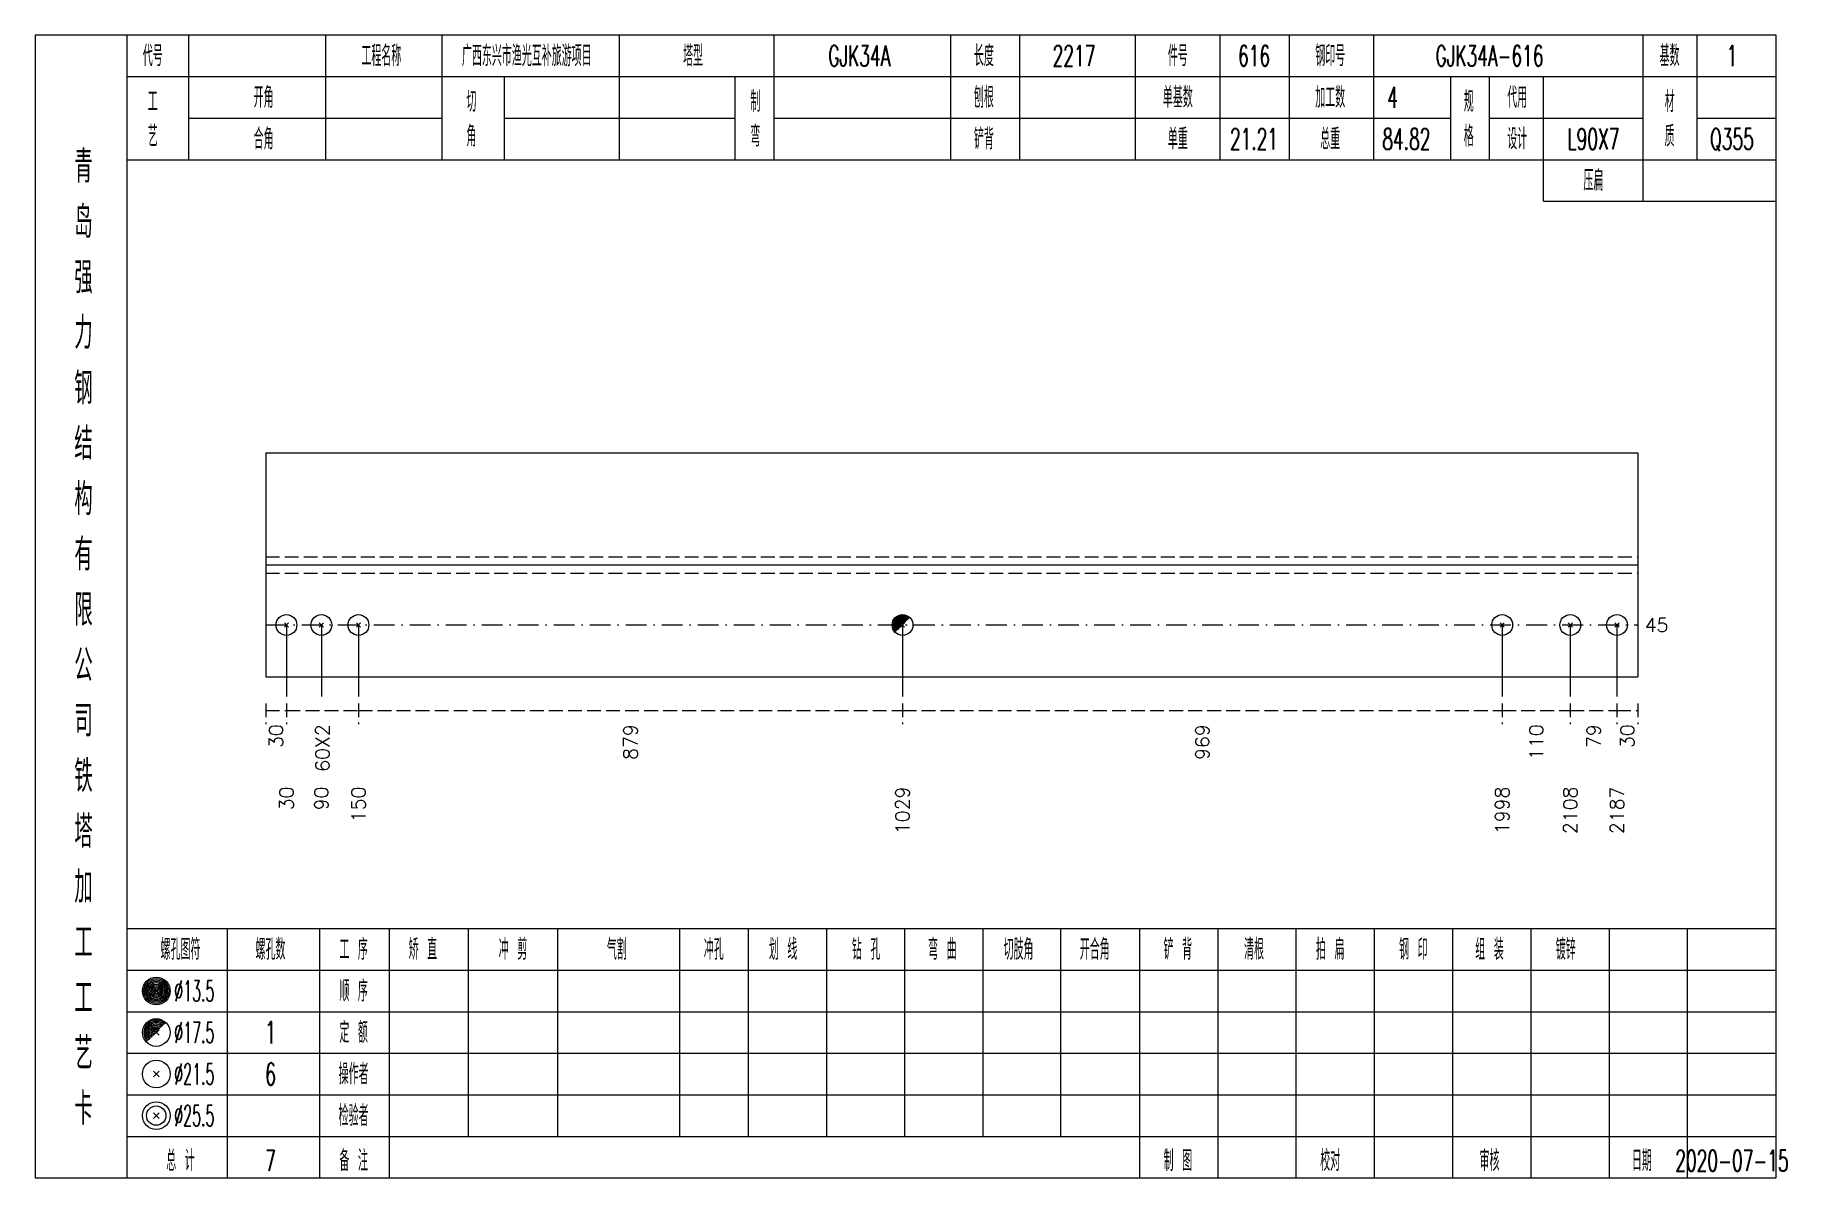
# Model space of a CAD drawing. Extents: x 0 to 2606, y -377 to 6479.
# Drawn here: x 1568.4 to 1821.3, y 3675 to 3840 of the extents above; entities that cross this region are included whole.
import ezdxf
from ezdxf.enums import TextEntityAlignment as Align

# ---------------------------------------------------------------- set-up
doc = ezdxf.new("R2010")
doc.units = 0
doc.header["$MEASUREMENT"] = 0
doc.linetypes.add('一点画线', pattern=[5.2, 3, -1, 0.2, -1])
doc.linetypes.add('虚线', pattern=[2.75, 2, -0.75])
doc.layers.get('0').update_dxf_attribs({"linetype": 'CONTINUOUS', "lineweight": 25})
doc.layers.add('1', color=7, linetype='CONTINUOUS', lineweight=25)
doc.layers.add('4', color=7, linetype='CONTINUOUS', lineweight=25)
doc.styles.get("Standard").update_dxf_attribs({"font": 'simplex.shx', "width": 0.7, "height": 3, "bigfont": 'gbhzfs.shx'})

msp = doc.modelspace()

# ---------------------------------------------------------------- texts
at = {"color": 7, "linetype": 'Continuous', "lineweight": 13}
msp.add_text('45', height=2, dxfattribs=at).set_placement((1800.8, 3754.83), align=Align.MIDDLE_LEFT)
at = {"color": 8, "linetype": 'Continuous', "lineweight": 9}
for s, p in [('30', (1603.2, 3740.5)), ('60X2', (1609.9, 3740.5)), ('879', (1654.37, 3740.5)), ('969', (1736.94, 3740.5)), ('110', (1785.15, 3740.5)), ('79', (1793.43, 3740.5)), ('30', (1798.3, 3740.5))]:
    msp.add_text(s, height=2, rotation=90, dxfattribs=at).set_placement(p, align=Align.MIDDLE_RIGHT)
at = {"layer": '1', "color": 7, "linetype": 'Continuous', "lineweight": 13}
for s, p in [('30', (1604.7, 3731.5)), ('90', (1609.74, 3731.5)), ('150', (1615.1, 3731.5)), ('1029', (1693.65, 3731.5)), ('1998', (1780.23, 3731.5)), ('2108', (1790.06, 3731.5)), ('2187', (1796.8, 3731.5))]:
    msp.add_text(s, height=2, rotation=90, dxfattribs=at).set_placement(p, align=Align.MIDDLE_RIGHT)
at = {"layer": '4', "color": 1, "linetype": 'Continuous', "lineweight": 13}
for s, height, width, p in [('代号', 3, 0.6, (1585.4, 3837)), ('工程名称', 3, 0.6, (1618.4, 3837)), ('广西东兴市渔光互补旅游项目', 3, 0.6, (1639.4, 3837)), ('塔型', 3, 0.6, (1663.4, 3837)), ('GJK34A', 3, 0.6, (1687.4, 3837)), ('长度', 3, 0.6, (1705.4, 3837)), ('2217', 3, 0.6, (1718.4, 3837)), ('件号', 3, 0.6, (1733.4, 3837)), ('616', 3, 0.6, (1744.4, 3837)), ('钢印号', 3, 0.6, (1755.4, 3837)), ('GJK34A-616', 3, 0.6, (1778.4, 3837)), ('基数', 3, 0.6, (1804.4, 3837)), ('1', 3, 0.6, (1813.4, 3837)), ('开角', 3, 0.6, (1601.4, 3831)), ('制', 3, 0.6, (1672.4, 3830.4)), ('刨根', 3, 0.6, (1705.4, 3831)), ('单基数', 3, 0.6, (1733.4, 3831)), ('加工数', 3, 0.6, (1755.4, 3831)), ('4', 3, 0.6, (1764.4, 3831)), ('规', 3, 0.6, (1775.4, 3830.4)), ('代用', 3, 0.6, (1782.4, 3831)), ('材', 3, 0.6, (1804.4, 3830.4)), ('工', 3, 0.6, (1585.4, 3830.4)), ('切', 3, 0.6, (1631.4, 3830.4)), ('艺', 3, 0.6, (1585.4, 3825.4)), ('角', 3, 0.6, (1631.4, 3825.4)), ('弯', 3, 0.6, (1672.4, 3825.4)), ('格', 3, 0.6, (1775.4, 3825.4)), ('质', 3, 0.6, (1804.4, 3825.4)), ('合角', 3, 0.6, (1601.4, 3825)), ('铲背', 3, 0.6, (1705.4, 3825)), ('单重', 3, 0.6, (1733.4, 3825)), ('21.21', 3, 0.6, (1744.4, 3825)), ('总重', 3, 0.6, (1755.4, 3825)), ('84.82', 3, 0.6, (1766.4, 3825)), ('设计', 3, 0.6, (1782.4, 3825)), ('L90X7', 3, 0.6, (1793.4, 3825)), ('Q355', 3, 0.6, (1813.4, 3825)), ('青', 4.6, 0.8, (1575.4, 3821)), ('压扁', 3, 0.6, (1793.4, 3819)), ('岛', 4.6, 0.8, (1575.4, 3813)), ('强', 4.6, 0.8, (1575.4, 3805)), ('力', 4.6, 0.8, (1575.4, 3797)), ('钢', 4.6, 0.8, (1575.4, 3789)), ('结', 4.6, 0.8, (1575.4, 3781)), ('构', 4.6, 0.8, (1575.4, 3773)), ('有', 4.6, 0.8, (1575.4, 3765)), ('限', 4.6, 0.8, (1575.4, 3757)), ('公', 4.6, 0.8, (1575.4, 3749)), ('司', 4.6, 0.8, (1575.4, 3741)), ('铁', 4.6, 0.8, (1575.4, 3733)), ('塔', 4.6, 0.8, (1575.4, 3725)), ('加', 4.6, 0.8, (1575.4, 3717)), ('工', 4.6, 0.8, (1575.4, 3709)), ('螺孔图符', 3, 0.6, (1589.4, 3708)), ('螺孔数', 3, 0.6, (1602.4, 3708)), ('工 序', 3, 0.6, (1614.4, 3708)), ('矫 直', 3, 0.6, (1624.4, 3708)), ('冲 剪', 3, 0.6, (1637.4, 3708)), ('气割', 3, 0.6, (1652.4, 3708)), ('冲孔', 3, 0.6, (1666.4, 3708)), ('划 线', 3, 0.6, (1676.4, 3708)), ('钻 孔', 3, 0.6, (1688.4, 3708)), ('弯 曲', 3, 0.6, (1699.4, 3708)), ('切肢角', 3, 0.6, (1710.4, 3708)), ('开合角', 3, 0.6, (1721.4, 3708)), ('铲 背', 3, 0.6, (1733.4, 3708)), ('清根', 3, 0.6, (1744.4, 3708)), ('拍 扁', 3, 0.6, (1755.4, 3708)), ('钢 印', 3, 0.6, (1767.4, 3708)), ('组 装', 3, 0.6, (1778.4, 3708)), ('镀锌', 3, 0.6, (1789.4, 3708)), ('工', 4.6, 0.8, (1575.4, 3701)), ('%%C13.5', 3, 0.5, (1591.4, 3702)), ('顺 序', 3, 0.6, (1614.4, 3702)), ('艺', 4.6, 0.8, (1575.4, 3693)), ('%%C17.5', 3, 0.5, (1591.4, 3696)), ('1', 3.2, 0.6, (1602.4, 3696)), ('定 额', 3, 0.6, (1614.4, 3696)), ('%%C21.5', 3, 0.5, (1591.4, 3690)), ('6', 3.2, 0.6, (1602.4, 3690)), ('操作者', 3, 0.6, (1614.4, 3690)), ('卡', 4.6, 0.8, (1575.4, 3685)), ('%%C25.5', 3, 0.5, (1591.4, 3684)), ('检验者', 3, 0.6, (1614.4, 3684)), ('总 计', 3, 0.6, (1589.4, 3677.5)), ('7', 3, 0.6, (1602.4, 3677.5)), ('备 注', 3, 0.6, (1614.4, 3677.5)), ('制 图', 3, 0.6, (1733.4, 3677.5)), ('校对', 3, 0.6, (1755.4, 3677.5)), ('审核', 3, 0.6, (1778.4, 3677.5)), ('日期', 3, 0.6, (1800.4, 3677.5)), ('2020-07-15', 3, 0.6, (1813.4, 3677.5))]:
    msp.add_text(s, height=height, dxfattribs=dict(at, width=width)).set_placement(p, align=Align.MIDDLE_CENTER)

# ---------------------------------------------------------------- linework, layer by layer
at = {"color": 7, "linetype": 'Continuous', "lineweight": 18}
for p, q in [((1601.7, 3779.67), (1601.7, 3747.33)), ((1601.7, 3779.67), (1799.8, 3779.67)), ((1799.8, 3779.67), (1799.8, 3747.33)), ((1601.7, 3763.5), (1799.8, 3763.5))]:
    msp.add_line(p, q, dxfattribs=at)
at = {"color": 1, "linetype": '虚线', "lineweight": 18}
for p, q in [((1601.7, 3764.67), (1799.8, 3764.67)), ((1601.7, 3762.33), (1799.8, 3762.33))]:
    msp.add_line(p, q, dxfattribs=at)
at = {"color": 3, "linetype": '一点画线', "lineweight": 13}
msp.add_line((1601.7, 3754.83), (1799.8, 3754.83), dxfattribs=at)
at = {"color": 7, "linetype": 'Continuous', "lineweight": 13}
for p, q in [((1604.7, 3754.83), (1604.7, 3744.5)), ((1609.74, 3754.83), (1609.74, 3744.5)), ((1615.1, 3754.83), (1615.1, 3744.5)), ((1693.65, 3754.83), (1693.65, 3744.5)), ((1780.23, 3754.83), (1780.23, 3744.5)), ((1790.06, 3754.83), (1790.06, 3744.5)), ((1796.8, 3754.83), (1796.8, 3744.5))]:
    msp.add_line(p, q, dxfattribs=at)
at = {"color": 8, "linetype": '虚线', "lineweight": 9}
for p, q in [((1601.7, 3743.5), (1601.7, 3740.5)), ((1601.7, 3742.5), (1604.7, 3742.5)), ((1604.7, 3743.5), (1604.7, 3740.5)), ((1604.7, 3743.5), (1604.7, 3740.5)), ((1604.7, 3742.5), (1615.1, 3742.5)), ((1615.1, 3743.5), (1615.1, 3740.5)), ((1615.1, 3743.5), (1615.1, 3740.5)), ((1615.1, 3742.5), (1693.65, 3742.5)), ((1693.65, 3743.5), (1693.65, 3740.5)), ((1693.65, 3743.5), (1693.65, 3740.5)), ((1693.65, 3742.5), (1780.23, 3742.5)), ((1780.23, 3743.5), (1780.23, 3740.5)), ((1780.23, 3743.5), (1780.23, 3740.5)), ((1780.23, 3742.5), (1790.06, 3742.5)), ((1790.06, 3743.5), (1790.06, 3740.5)), ((1790.06, 3743.5), (1790.06, 3740.5)), ((1790.06, 3742.5), (1796.8, 3742.5)), ((1796.8, 3743.5), (1796.8, 3740.5)), ((1796.8, 3743.5), (1796.8, 3740.5)), ((1796.8, 3742.5), (1799.8, 3742.5)), ((1799.8, 3743.5), (1799.8, 3740.5))]:
    msp.add_line(p, q, dxfattribs=at)
at = {"layer": '1', "color": 7, "linetype": 'Continuous', "lineweight": 13}
for p, q in [((1604.4, 3754.53), (1605, 3755.13)), ((1605, 3754.53), (1604.4, 3755.13)), ((1609.44, 3754.53), (1610.04, 3755.13)), ((1610.04, 3754.53), (1609.44, 3755.13)), ((1614.8, 3754.53), (1615.4, 3755.13)), ((1615.4, 3754.53), (1614.8, 3755.13)), ((1779.93, 3754.53), (1780.53, 3755.13)), ((1780.53, 3754.53), (1779.93, 3755.13)), ((1789.76, 3754.53), (1790.36, 3755.13)), ((1790.36, 3754.53), (1789.76, 3755.13)), ((1796.5, 3754.53), (1797.1, 3755.13)), ((1797.1, 3754.53), (1796.5, 3755.13))]:
    msp.add_line(p, q, dxfattribs=at)
at = {"layer": '1', "color": 7, "linetype": 'Continuous', "lineweight": 0}
for p, q in [((1693.35, 3754.53), (1693.95, 3755.13)), ((1693.35, 3755.13), (1693.95, 3754.53))]:
    msp.add_line(p, q, dxfattribs=at)
at = {"layer": '1', "color": 7, "linetype": 'Continuous', "lineweight": 18}
msp.add_line((1601.7, 3747.33), (1799.8, 3747.33), dxfattribs=at)
at = {"layer": '1', "color": 7, "linetype": 'Continuous', "lineweight": 13}
for centre in [(1604.7, 3754.83), (1609.74, 3754.83), (1615.1, 3754.83), (1693.65, 3754.83), (1780.23, 3754.83), (1790.06, 3754.83), (1796.8, 3754.83)]:
    msp.add_circle(centre, 1.5, dxfattribs=at)
for radius in [1.35, 1.2, 1.05, 0.9, 0.75, 0.6, 0.45, 0.3, 0.15]:
    msp.add_arc((1693.65, 3754.83), radius, 45, 225, dxfattribs=at)
at = {"layer": '4', "color": 1, "linetype": 'Continuous', "lineweight": 18}
for p, q in [((1581.7, 3675), (1581.7, 3840)), ((1590.6, 3822), (1590.6, 3840)), ((1610.4, 3822), (1610.4, 3840)), ((1627.2, 3822), (1627.2, 3840)), ((1652.8, 3822), (1652.8, 3840)), ((1675.1, 3822), (1675.1, 3840)), ((1700.6, 3822), (1700.6, 3840)), ((1710.6, 3822), (1710.6, 3840)), ((1727.3, 3822), (1727.3, 3840)), ((1739.5, 3822), (1739.5, 3840)), ((1749.5, 3822), (1749.5, 3840)), ((1761.7, 3822), (1761.7, 3840)), ((1800.6, 3816), (1800.6, 3840)), ((1808.4, 3822), (1808.4, 3840)), ((1581.7, 3834), (1819.8, 3834)), ((1636.2, 3822), (1636.2, 3834)), ((1669.5, 3822), (1669.5, 3834)), ((1772.8, 3822), (1772.8, 3834)), ((1778.4, 3822), (1778.4, 3834)), ((1786.2, 3816), (1786.2, 3834)), ((1590.6, 3828), (1627.2, 3828)), ((1636.2, 3828), (1669.5, 3828)), ((1675.1, 3828), (1772.8, 3828)), ((1778.4, 3828), (1800.6, 3828)), ((1808.4, 3828), (1819.8, 3828)), ((1581.7, 3822), (1819.8, 3822)), ((1786.2, 3816), (1819.8, 3816)), ((1581.7, 3711), (1819.8, 3711)), ((1596.2, 3675), (1596.2, 3711)), ((1609.5, 3675), (1609.5, 3711)), ((1619.6, 3675), (1619.6, 3711)), ((1631, 3681), (1631, 3711)), ((1643.9, 3681), (1643.9, 3711)), ((1661.5, 3681), (1661.5, 3711)), ((1671.4, 3681), (1671.4, 3711)), ((1682.7, 3681), (1682.7, 3711)), ((1694, 3681), (1694, 3711)), ((1705.3, 3681), (1705.3, 3711)), ((1716.5, 3681), (1716.5, 3711)), ((1727.9, 3681), (1727.9, 3711)), ((1739.2, 3681), (1739.2, 3711)), ((1750.5, 3681), (1750.5, 3711)), ((1761.8, 3681), (1761.8, 3711)), ((1773.1, 3681), (1773.1, 3711)), ((1784.4, 3681), (1784.4, 3711)), ((1795.7, 3681), (1795.7, 3711)), ((1807, 3681), (1807, 3711)), ((1581.7, 3705), (1819.8, 3705)), ((1581.7, 3699), (1819.8, 3699)), ((1581.7, 3693), (1819.8, 3693)), ((1581.7, 3687), (1819.8, 3687)), ((1581.7, 3681), (1819.8, 3681)), ((1727.9, 3675), (1727.9, 3681)), ((1739.2, 3675), (1739.2, 3681)), ((1750.5, 3675), (1750.5, 3681)), ((1761.8, 3675), (1761.8, 3681)), ((1773.1, 3675), (1773.1, 3681)), ((1784.4, 3675), (1784.4, 3681)), ((1795.7, 3675), (1795.7, 3681)), ((1807, 3675), (1807, 3681))]:
    msp.add_line(p, q, dxfattribs=at)
at = {"layer": '4', "color": 7, "linetype": 'Continuous', "lineweight": 13}
for p, q in [((1585.7, 3701.8), (1586.1, 3702.2)), ((1586.1, 3701.8), (1585.7, 3702.2)), ((1585.5, 3689.6), (1586.3, 3690.4)), ((1586.3, 3689.6), (1585.5, 3690.4)), ((1585.5, 3683.6), (1586.3, 3684.4)), ((1586.3, 3683.6), (1585.5, 3684.4))]:
    msp.add_line(p, q, dxfattribs=at)
at = {"layer": '4', "color": 7, "linetype": 'Continuous', "lineweight": 0}
for p, q in [((1585.5, 3695.6), (1586.3, 3696.4)), ((1585.5, 3696.4), (1586.3, 3695.6))]:
    msp.add_line(p, q, dxfattribs=at)
at = {"layer": '4', "color": 1, "linetype": 'Continuous', "lineweight": 18}
msp.add_lwpolyline([(1568.4, 3840), (1568.4, 3675), (1819.8, 3675), (1819.8, 3840)], close=True, dxfattribs=at)
at = {"layer": '4', "color": 7, "linetype": 'Continuous', "lineweight": 13}
for centre, radius in [((1585.9, 3702), 2), ((1585.9, 3702), 1.8), ((1585.9, 3702), 1.6), ((1585.9, 3702), 1.4), ((1585.9, 3702), 1.2), ((1585.9, 3702), 1), ((1585.9, 3702), 0.8), ((1585.9, 3702), 0.6), ((1585.9, 3702), 0.4), ((1585.9, 3702), 0.2), ((1585.9, 3696), 2), ((1585.9, 3690), 2), ((1585.9, 3684), 2), ((1585.9, 3684), 1.4)]:
    msp.add_circle(centre, radius, dxfattribs=at)
for radius in [1.8, 1.6, 1.4, 1.2, 1, 0.8, 0.6, 0.4, 0.2]:
    msp.add_arc((1585.9, 3696), radius, 45, 225, dxfattribs=at)

msp.set_redraw_order([(e.dxf.handle, doc.entitydb.next_handle()) for e in msp.query("TEXT MTEXT ATTDEF DIMENSION ARC_DIMENSION")])  # texts and dimensions are drawn at this point

doc.saveas('drawing.dxf')
